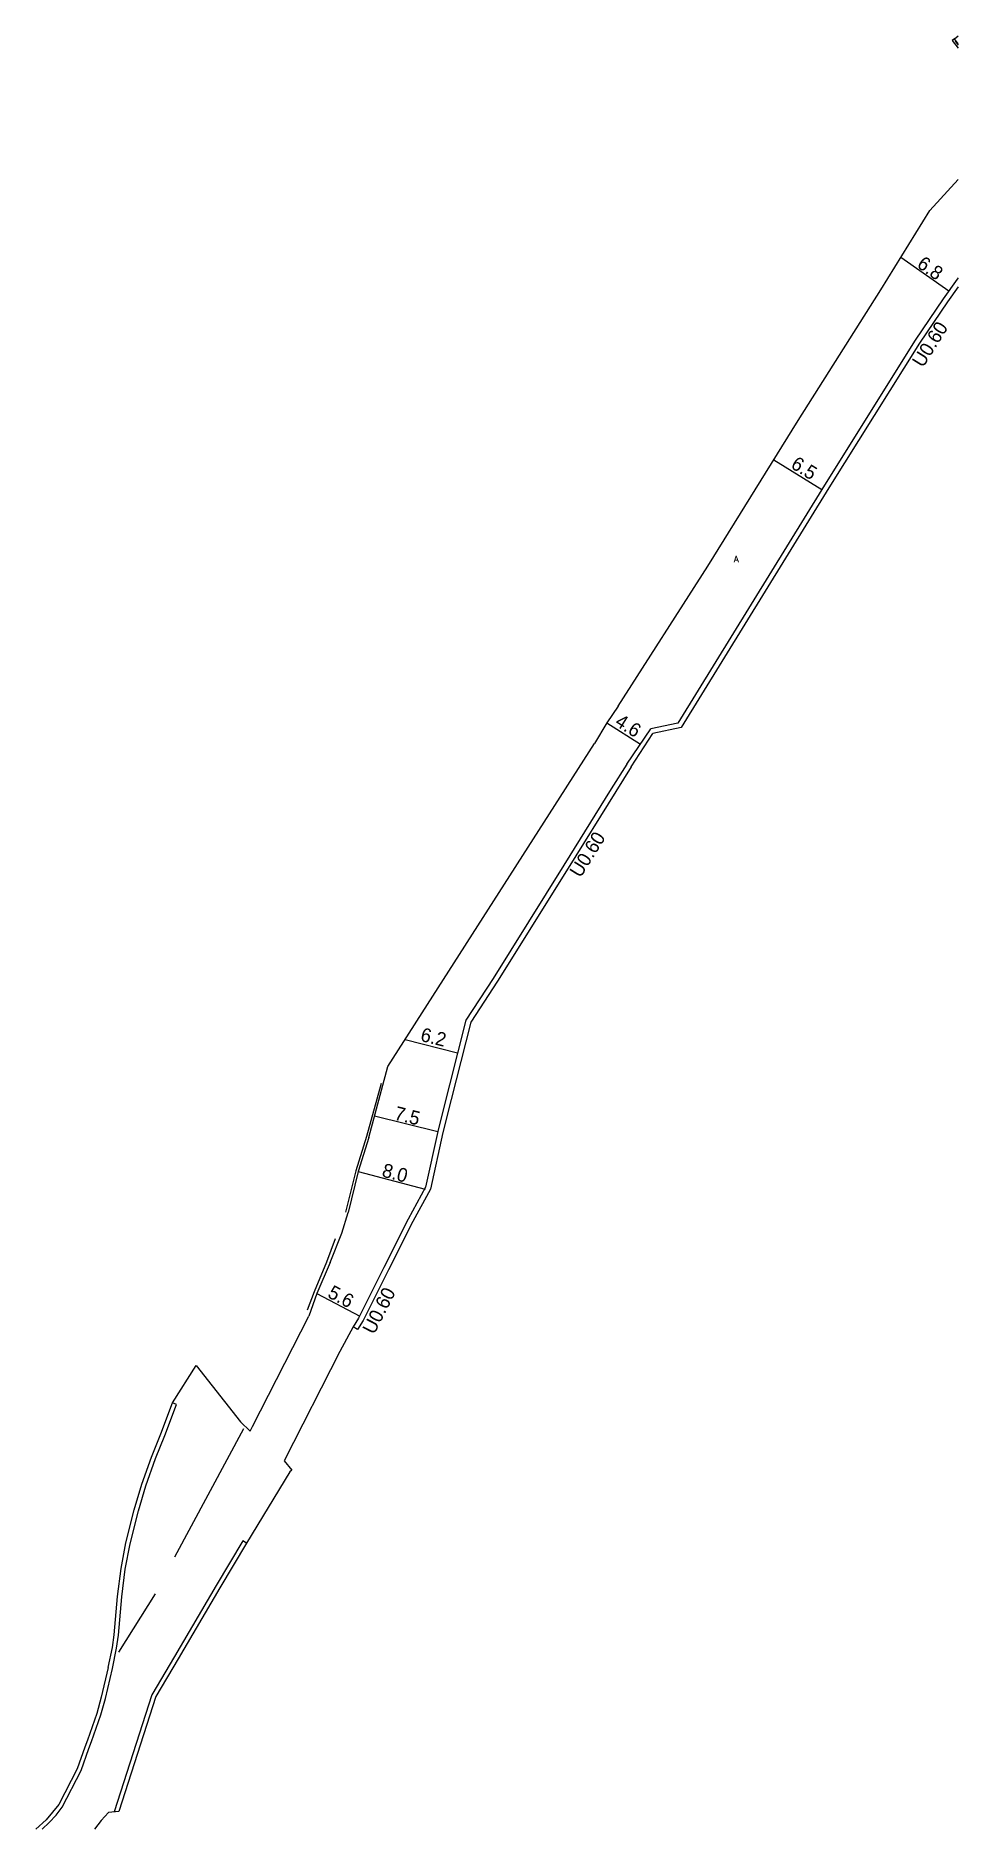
# Model space of a CAD drawing. Header units: metres. Extents: x -4000 to -2400, y -96000 to -93000.
# Drawn here: x -3306.5 to -3200, y -93600 to -93393 of the extents above; entities that cross this region are included whole.
import ezdxf

# ---------------------------------------------------------------- set-up
doc = ezdxf.new("R2010")
doc.units = ezdxf.units.M
doc.header["$LTSCALE"] = 2.5
for name, color, linetype in [('側溝・桝', 7, 'Continuous'), ('幅員', 7, 'Continuous'), ('歩道・分離帯・安全施設', 7, 'Continuous'), ('舗装', 7, 'Continuous'), ('道路', 7, 'Continuous')]:
    doc.layers.add(name, color=color, linetype=linetype)
doc.styles.get("Standard").update_dxf_attribs({"font": ''})
doc.styles.add('YOKO_DECO', font='txt.shx', dxfattribs={"bigfont": 'extfont.shx'})
doc.styles.get('Standard').set_extended_font_data('@MS PGothic')

msp = doc.modelspace()

# ---------------------------------------------------------------- texts
at = {"layer": '側溝・桝'}
for rotation, p in [(58, (-3204.06, -93431.35)), (58, (-3243.6, -93490.25)), (63, (-3267.42, -93542.98))]:
    msp.add_text('U0.60', height=1.6, rotation=rotation, dxfattribs=at).set_placement(p)
at = {"layer": '幅員'}
for s, rotation, p in [('6.8', 325, (-3204.86, -93419.59)), ('6.5', 328, (-3219.42, -93442.77)), ('4.6', 328, (-3239.73, -93472.5)), ('6.2', 346, (-3262.16, -93508.98)), ('7.5', 346, (-3265.18, -93518.06)), ('8.0', 345, (-3266.61, -93524.63)), ('5.6', 332, (-3272.9, -93538.53))]:
    msp.add_text(s, height=1.6, rotation=rotation, dxfattribs=at).set_placement(p)
at = {"layer": '舗装', "style": 'YOKO_DECO'}
msp.add_text('A', height=0.75, dxfattribs=at).set_placement((-3225.9, -93453.73, 259.62))

# ---------------------------------------------------------------- linework, layer by layer
at = {"layer": '側溝・桝'}
for points in [[(-3200, -93420.9), (-3200.12, -93421.05), (-3201.72, -93423.32), (-3204.96, -93428.11), (-3215.43, -93444.83), (-3232.37, -93472.3), (-3235.49, -93472.96)], [(-3238.24, -93477.03), (-3235.49, -93472.96)], [(-3238.24, -93477.03), (-3240.04, -93479.89), (-3245.51, -93488.72), (-3253.68, -93501.78), (-3256.83, -93506.6), (-3259.68, -93517.88), (-3260.06, -93519.45)], [(-3260.06, -93519.45), (-3261.47, -93525.9), (-3263.47, -93529.57)], [(-3263.47, -93529.57), (-3266.29, -93535.14)], [(-3266.29, -93535.14), (-3269.21, -93540.99), (-3269.85, -93542)], [(-3305.74, -93600), (-3304.93, -93599.25), (-3304.12, -93598.38), (-3303.42, -93597.45), (-3301.24, -93593.23), (-3300.34, -93590.69), (-3300.04, -93589.87), (-3298.96, -93586.81), (-3298.44, -93584.9), (-3297.63, -93581.44), (-3297.14, -93579.12), (-3296.94, -93577.61), (-3296.56, -93573.19), (-3296.14, -93569.99), (-3295.59, -93567.05), (-3294.63, -93563.26), (-3293.77, -93560.35), (-3292.64, -93557.21), (-3291.57, -93554.54), (-3290.22, -93550.98), (-3290.68, -93550.8)]]:
    msp.add_lwpolyline(points, dxfattribs=at)
at = {"layer": '側溝・桝', "flags": 128}
msp.add_lwpolyline([(-3282.15, -93566.99), (-3282.57, -93566.73), (-3285.65, -93571.89), (-3290.47, -93580.08), (-3293.06, -93584.49), (-3297.44, -93598.02)], dxfattribs=at)
at = {"layer": '幅員'}
for points in [[(-3206.6, -93418.51), (-3201.07, -93422.39)], [(-3221.27, -93441.91), (-3215.74, -93445.32)], [(-3240.56, -93472.26), (-3236.67, -93474.72)], [(-3263.83, -93508.83), (-3257.78, -93510.36)], [(-3267.36, -93517.66), (-3260.06, -93519.45)], [(-3269.25, -93524.06), (-3261.52, -93526.12)], [(-3274.03, -93538.14), (-3269.08, -93540.76)]]:
    msp.add_lwpolyline(points, dxfattribs=at)
at = {"layer": '歩道・分離帯・安全施設'}
for points in [[(-3200.33, -93393.58), (-3200, -93394.02)], [(-3266.62, -93513.93), (-3268.3, -93520.04)], [(-3268.3, -93520.04), (-3269.54, -93523.98), (-3270.11, -93526.3), (-3270.71, -93528.75)], [(-3271.9, -93531.84), (-3272.93, -93534.53), (-3274.35, -93537.96), (-3275.16, -93540.08)]]:
    msp.add_lwpolyline(points, dxfattribs=at)
at = {"layer": '歩道・分離帯・安全施設', "flags": 128}
for points in [[(-3282.51, -93553.77), (-3290.47, -93568.6)], [(-3292.68, -93572.83), (-3296.94, -93579.57)]]:
    msp.add_lwpolyline(points, dxfattribs=at)
at = {"layer": '舗装'}
msp.add_lwpolyline([(-3200.42, -93393.3), (-3200, -93392.96)], dxfattribs=at)
at = {"layer": '道路'}
for points in [[(-3200, -93393.86), (-3200.42, -93393.3), (-3200.67, -93393.48), (-3200, -93394.37)], [(-3200, -93393.86), (-3200.42, -93393.3), (-3200, -93392.96)], [(-3200.42, -93393.3), (-3200, -93392.96)], [(-3200, -93393.86), (-3200.42, -93393.3)], [(-3239.24, -93470.35), (-3228.9, -93454.17), (-3218.45, -93437.38), (-3208.93, -93422.27), (-3203.26, -93413.11), (-3200, -93409.54)], [(-3200, -93421.92), (-3201.22, -93423.66), (-3204.46, -93428.44), (-3214.92, -93445.15), (-3231.99, -93472.83), (-3235.24, -93473.52)], [(-3239.24, -93470.35), (-3240.56, -93472.26), (-3241.98, -93474.64)], [(-3268.01, -93520.13), (-3265.84, -93511.96), (-3241.98, -93474.64)], [(-3237.74, -93477.37), (-3235.24, -93473.52)], [(-3237.74, -93477.37), (-3239.53, -93480.21), (-3245, -93489.04), (-3253.17, -93502.1), (-3256.27, -93506.84), (-3259.09, -93518.02), (-3259.48, -93519.59)], [(-3268.01, -93520.13), (-3269.25, -93524.06), (-3270.42, -93528.82)], [(-3259.47, -93519.58), (-3260.9, -93526.11), (-3262.94, -93529.85)], [(-3272.51, -93534.59), (-3271.16, -93531.19), (-3270.42, -93528.82)], [(-3262.94, -93529.85), (-3265.74, -93535.41)], [(-3272.51, -93534.59), (-3274.03, -93538.14), (-3274.95, -93540.77)], [(-3265.74, -93535.41), (-3268.69, -93541.29), (-3269.34, -93542.32), (-3269.85, -93542), (-3271.36, -93544.86)], [(-3282.15, -93566.99), (-3285.22, -93572.14), (-3290.04, -93580.33), (-3292.6, -93584.69), (-3296.9, -93597.97), (-3298.09, -93598.08), (-3298.92, -93598.99), (-3299.68, -93600)], [(-3298.12, -93581.33), (-3298.92, -93584.78), (-3299.44, -93586.66), (-3300.51, -93589.71), (-3300.8, -93590.53), (-3301.69, -93593.04), (-3303.81, -93597.15), (-3305.28, -93598.91), (-3306.46, -93600)]]:
    msp.add_lwpolyline(points, dxfattribs=at)
at = {"layer": '道路', "flags": 128}
for points in [[(-3298.12, -93581.33), (-3297.63, -93579.04), (-3297.44, -93577.55), (-3297.05, -93573.13), (-3296.63, -93569.91), (-3296.08, -93566.94), (-3295.11, -93563.13), (-3294.24, -93560.19), (-3293.11, -93557.04), (-3292.04, -93554.36), (-3290.68, -93550.8), (-3287.96, -93546.46), (-3282.83, -93552.99), (-3281.72, -93554.05), (-3281.44, -93553.51), (-3274.95, -93540.77)], [(-3271.36, -93544.86), (-3277.81, -93557.48), (-3276.9, -93558.54), (-3277.15, -93558.74), (-3282.15, -93566.99)]]:
    msp.add_lwpolyline(points, dxfattribs=at)

msp.set_redraw_order([(e.dxf.handle, doc.entitydb.next_handle()) for e in msp.query("TEXT MTEXT ATTDEF DIMENSION ARC_DIMENSION")])  # texts and dimensions are drawn at this point

doc.saveas('drawing.dxf')
